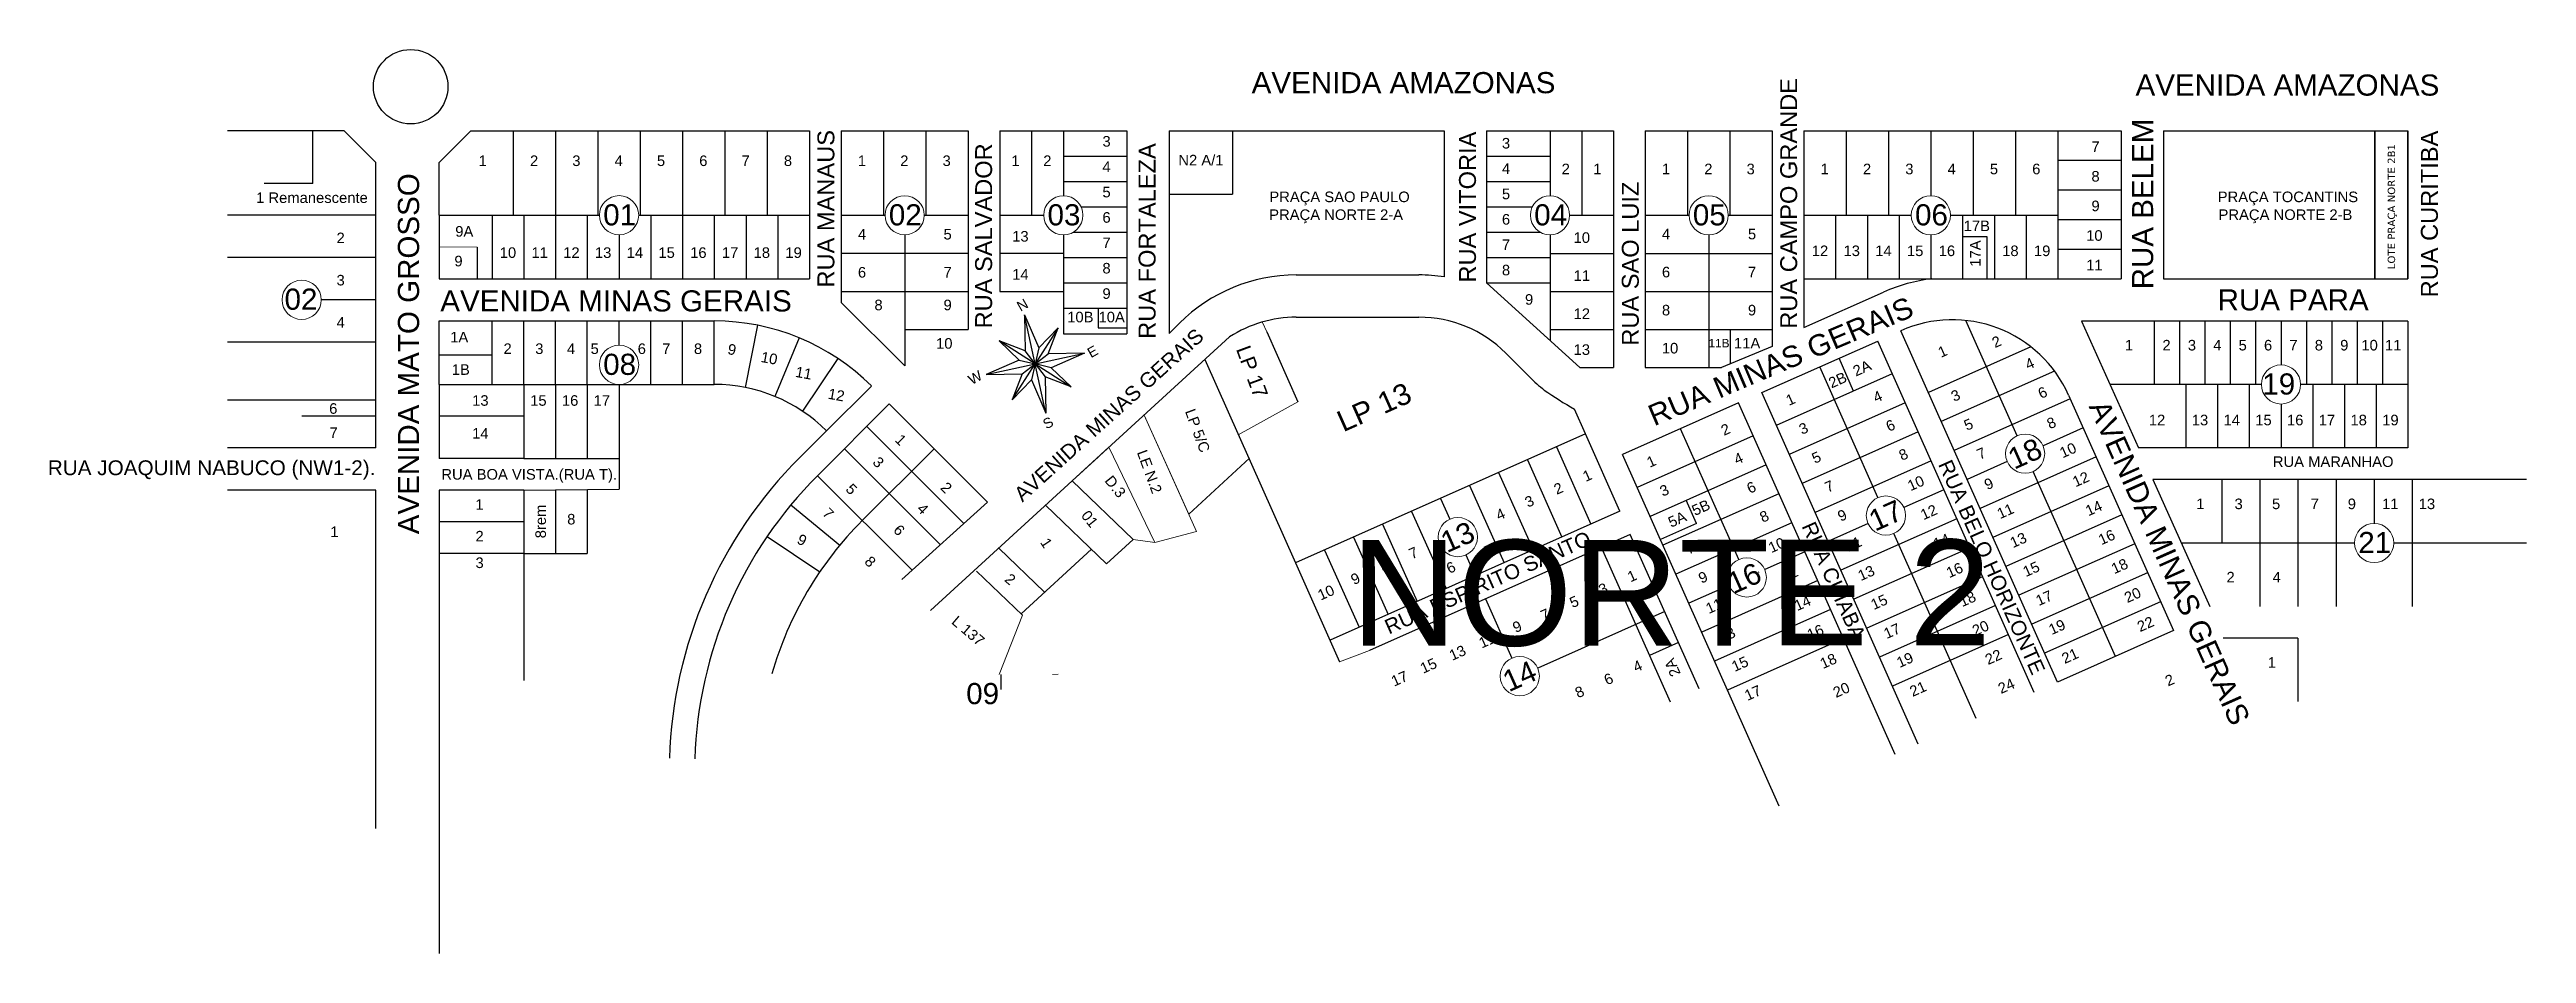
# Model space of a CAD drawing. Header units: millimetres. Extents: x 3006 to 6000, y 1661 to 3774.
# Drawn here: x 4208 to 5379, y 2517 to 2944 of the extents above; entities that cross this region are included whole.
import ezdxf
from ezdxf.enums import TextEntityAlignment as Align

# ---------------------------------------------------------------- set-up
doc = ezdxf.new("R2010")
doc.units = ezdxf.units.MM
doc.header["$LTSCALE"] = 10
doc.styles.add('ARIAL', font='arial.ttf')
doc.styles.add('MtXpl_Verdana', font='verdana.ttf')
doc.styles.add('R80', font='arial.ttf', dxfattribs={"height": 3})
doc.styles.get("Standard").update_dxf_attribs({"font": 'arial.ttf'})

msp = doc.modelspace()

# ---------------------------------------------------------------- texts
for s, height, rotation, style, p in [('AVENIDA AMAZONAS', 10, 359.998669, 'ARIAL', (4848.257, 2928.471)), ('RUA CAMPO GRANDE', 8, 89.99867, 'ARIAL', (5030.29, 2871.368)), ('AVENIDA AMAZONAS', 10, 359.998669, 'ARIAL', (5266.013, 2927.338)), ('RUA MANAUS', 8, 89.99867, 'ARIAL', (4575.235, 2868.814)), ('RUA VITORIA', 8, 89.99867, 'ARIAL', (4878.471, 2869.605)), ('RUA BELEM', 10, 89.99867, 'ARIAL', (5197.554, 2871.072)), ('RUA CURITIBA', 8, 89.99867, 'ARIAL', (5333.102, 2866.332)), ('RUA SALVADOR', 8, 89.99867, 'ARIAL', (4649.785, 2855.997)), ('RUA FORTALEZA', 8, 89.99867, 'ARIAL', (4727.041, 2853.554)), ('AVENIDA MATO GROSSO', 10, 89.99867, 'ARIAL', (4377.968, 2800.238)), ('RUA SAO LUIZ', 8, 89.99867, 'ARIAL', (4955.432, 2842.856)), ('01', 10, 359.998669, 'ARIAL', (4477.77, 2865.964)), ('02', 10, 359.998669, 'ARIAL', (4612.77, 2865.961)), ('03', 10, 359.998669, 'ARIAL', (4687.77, 2865.96)), ('04', 10, 359.998669, 'ARIAL', (4917.77, 2865.954)), ('05', 10, 359.998669, 'ARIAL', (4992.77, 2865.953)), ('06', 10, 359.998669, 'ARIAL', (5097.77, 2865.95)), ('17B', 5, 359.998669, 'ARIAL', (5119.216, 2860.729)), ('17A', 5, 89.99867, 'ARIAL', (5118.492, 2847.655)), ('02', 10, 359.998669, 'ARIAL', (4327.151, 2826.051)), ('AVENIDA MINAS GERAIS', 10, 359.998669, 'ARIAL', (4476.039, 2825.232)), ('N', 4.755, 29.434168, 'R80', (4668.13, 2823.324)), ('RUA MINAS GERAIS', 10, 23.007352, 'ARIAL', (5026.495, 2796.718)), ('AVENIDA MINAS GERAIS', 7, 42.022558, 'ARIAL', (4708.959, 2771.3)), ('08', 10, 359.998669, 'ARIAL', (4477.768, 2795.236)), ('E', 4.755, 29.434168, 'R80', (4701.28, 2801.264)), ('LP 17', 7, 290.255686, 'ARIAL', (4776.687, 2791.698)), ('11B', 4, 359.998669, 'ARIAL', (4997.358, 2805.264)), ('W', 4.755, 29.434168, 'R80', (4645.774, 2788.992)), ('19', 10, 359.998669, 'ARIAL', (5261.906, 2785.946)), ('LP 13', 10, 23.99867, 'ARIAL', (4834.369, 2775.03)), ('AVENIDA MINAS GERAIS', 10, 293.998669, 'ARIAL', (5210.331, 2701.463)), ('S', 4.755, 29.434168, 'R80', (4680.245, 2767.548)), ('18', 10, 23.99867, 'ARIAL', (5141.911, 2753.042)), ('RUA JOAQUIM NABUCO (NW1-2).', 7, 359.998669, 'ARIAL', (4284.918, 2746.319)), ('RUA BOA VISTA.(RUA T).', 5, 359.998669, 'ARIAL', (4435, 2743.209)), ('RUA BELO HORIZONTE', 7, 293.998669, 'ARIAL', (5126.281, 2699.288)), ('17', 10, 23.99867, 'ARIAL', (5076.135, 2723.759)), ('13', 10, 23.99867, 'ARIAL', (4873.783, 2713.579)), ('RUA CUIABA', 7, 293.998669, 'ARIAL', (5051.609, 2692.849)), ('21', 10, 359.998669, 'ARIAL', (5307.266, 2710.945)), ('RUA ESPIRITO SANTO', 7, 23.99867, 'ARIAL', (4888.05, 2692.042)), ('16', 10, 23.99867, 'ARIAL', (5009.292, 2694.179)), ('14', 10, 23.99867, 'ARIAL', (4903.067, 2647.803)), ('09', 10, 359.998669, 'ARIAL', (4649.339, 2639.506))]:
    msp.add_text(s, height=height, rotation=rotation, dxfattribs=dict(style=style)).set_placement(p, align=Align.MIDDLE_CENTER)
for s, height, rotation, p in [('3', 5, 359.998669, (4707.887, 2900.708)), ('1', 5, 359.998669, (4413.015, 2891.533)), ('2', 5, 359.998669, (4437.321, 2891.533)), ('3', 5, 359.998669, (4457.321, 2891.532)), ('4', 5, 359.998669, (4477.321, 2891.532)), ('5', 5, 359.998669, (4497.321, 2891.531)), ('6', 5, 359.998669, (4517.321, 2891.531)), ('7', 5, 359.998669, (4537.321, 2891.53)), ('8', 5, 359.998669, (4557.321, 2891.53)), ('1', 5, 359.998669, (4592.265, 2891.529)), ('2', 5, 359.998669, (4612.321, 2891.529)), ('3', 5, 359.998669, (4632.321, 2891.528)), ('1', 5, 359.998669, (4664.845, 2891.527)), ('2', 5, 359.998669, (4679.901, 2891.527)), ('N2 A/1', 5, 359.998669, (4752.492, 2891.822)), ('3', 5, 359.998669, (4896.695, 2899.821)), ('7', 5, 359.998669, (5175.319, 2898.176)), ('4', 5, 359.998669, (4707.886, 2888.708)), ('4', 5, 359.998669, (4896.695, 2887.821)), ('2', 5, 359.998669, (4924.923, 2887.641)), ('1', 5, 359.998669, (4939.866, 2887.641)), ('1', 5, 359.998669, (4972.264, 2887.64)), ('2', 5, 359.998669, (4992.321, 2887.64)), ('3', 5, 359.998669, (5012.321, 2887.639)), ('1', 5, 359.998669, (5047.264, 2887.639)), ('2', 5, 359.998669, (5067.321, 2887.638)), ('3', 5, 359.998669, (5087.321, 2887.638)), ('4', 5, 359.998669, (5107.321, 2887.637)), ('5', 5, 359.998669, (5127.321, 2887.637)), ('6', 5, 359.998669, (5147.321, 2887.636)), ('8', 5, 359.998669, (5175.319, 2884.176)), ('1 Remanescente', 5, 359.998669, (4332.336, 2874.06)), ('5', 5, 359.998669, (4707.886, 2876.708)), ('PRAÇA NORTE 2-A', 5, 359.998669, (4816.38, 2866.017)), ('PRAÇA SAO PAULO', 5, 359.998669, (4817.998, 2874.455)), ('5', 5, 359.998669, (4896.695, 2875.821)), ('9', 5, 359.998669, (5175.319, 2870.176)), ('PRAÇA TOCANTINS', 5, 359.998669, (5266.249, 2874.444)), ('PRAÇA NORTE 2-B', 5, 359.998669, (5265.069, 2866.017)), ('2', 5, 359.998669, (4345.904, 2855.047)), ('9A', 5, 359.998669, (4404.329, 2858.118)), ('4', 5, 359.998669, (4592.32, 2856.772)), ('5', 5, 359.998669, (4632.778, 2856.771)), ('13', 5, 359.998669, (4667.159, 2855.784)), ('6', 5, 359.998669, (4707.886, 2864.708)), ('6', 5, 359.998669, (4896.694, 2863.821)), ('10', 5, 359.998669, (4932.515, 2855.183)), ('4', 5, 359.998669, (4972.32, 2856.872)), ('5', 5, 359.998669, (5012.964, 2856.871)), ('10', 5, 359.998669, (5174.758, 2856.176)), ('9', 5, 359.998669, (4401.588, 2844.073)), ('10', 5, 359.998669, (4424.964, 2848.074)), ('11', 5, 359.998669, (4439.964, 2848.073)), ('12', 5, 359.998669, (4454.964, 2848.073)), ('13', 5, 359.998669, (4469.964, 2848.073)), ('14', 5, 359.998669, (4484.964, 2848.072)), ('15', 5, 359.998669, (4499.964, 2848.072)), ('16', 5, 359.998669, (4514.964, 2848.072)), ('17', 5, 359.998669, (4529.964, 2848.071)), ('18', 5, 359.998669, (4544.964, 2848.071)), ('19', 5, 359.998669, (4559.964, 2848.071)), ('7', 5, 359.998669, (4707.885, 2852.708)), ('7', 5, 359.998669, (4896.694, 2851.821)), ('12', 5, 359.998669, (5045.073, 2848.933)), ('13', 5, 359.998669, (5060.073, 2848.932)), ('14', 5, 359.998669, (5075.073, 2848.932)), ('15', 5, 359.998669, (5090.073, 2848.932)), ('16', 5, 359.998669, (5105.073, 2848.931)), ('18', 5, 359.998669, (5135.073, 2848.931)), ('19', 5, 359.998669, (5150.073, 2848.93)), ('3', 5, 359.998669, (4345.904, 2835.047)), ('6', 5, 359.998669, (4592.32, 2838.772)), ('7', 5, 359.998669, (4632.777, 2838.771)), ('14', 5, 359.998669, (4667.159, 2837.784)), ('8', 5, 359.998669, (4707.885, 2840.708)), ('8', 5, 359.998669, (4896.694, 2839.821)), ('11', 5, 359.998669, (4932.514, 2837.183)), ('6', 5, 359.998669, (4972.32, 2838.872)), ('7', 5, 359.998669, (5012.964, 2838.871)), ('11', 5, 359.998669, (5174.757, 2842.176)), ('8', 5, 359.998669, (4600.127, 2823.33)), ('9', 5, 359.998669, (4632.777, 2823.329)), ('9', 5, 359.998669, (4707.885, 2828.708)), ('9', 5, 359.998669, (4907.6, 2825.932)), ('12', 5, 359.998669, (4932.514, 2819.183)), ('8', 5, 359.998669, (4972.319, 2820.872)), ('9', 5, 359.998669, (5012.963, 2820.871)), ('RUA PARA', 10, 359.998669, (5268.714, 2825.747)), ('4', 5, 359.998669, (4345.903, 2815.047)), ('1A', 5, 359.998669, (4401.95, 2808.093)), ('10B', 5, 359.998669, (4695.502, 2817.604)), ('10A', 5, 359.998669, (4710.309, 2817.604)), ('2', 5, 359.998669, (4424.805, 2802.633)), ('3', 5, 359.998669, (4439.805, 2802.633)), ('4', 5, 359.998669, (4454.805, 2802.633)), ('5', 5, 359.998669, (4465.961, 2802.632)), ('6', 5, 359.998669, (4488.236, 2802.632)), ('7', 5, 359.998669, (4499.805, 2802.632)), ('8', 5, 359.998669, (4514.805, 2802.631)), ('9', 5, 349.588326, (4530.861, 2802.239)), ('10', 5, 349.588326, (4548.469, 2798.164)), ('10', 5, 359.998669, (4631.189, 2805.136)), ('13', 5, 359.998669, (4932.514, 2802.196)), ('10', 5, 359.998669, (4974.205, 2802.872)), ('11A', 5, 359.998669, (5010.648, 2805.264)), ('1', 5, 23.99867, (5102.998, 2801.336)), ('2', 5, 23.99867, (5128.492, 2805.934)), ('4', 5, 23.99867, (5144.182, 2795.598)), ('1', 5, 359.998669, (5191.133, 2804.292)), ('2', 5, 359.998669, (5208.869, 2804.291)), ('3', 5, 359.998669, (5220.869, 2804.291)), ('4', 5, 359.998669, (5232.869, 2804.291)), ('5', 5, 359.998669, (5244.869, 2804.29)), ('6', 5, 359.998669, (5256.869, 2804.29)), ('7', 5, 359.998669, (5268.869, 2804.29)), ('8', 5, 359.998669, (5280.869, 2804.29)), ('9', 5, 359.998669, (5292.869, 2804.289)), ('10', 5, 359.998669, (5304.838, 2804.289)), ('11', 5, 359.998669, (5315.997, 2804.289)), ('1B', 5, 359.998669, (4402.676, 2792.76)), ('11', 5, 349.588326, (4564.766, 2791.122)), ('2B', 5, 23.99867, (5053.406, 2787.825)), ('2A', 5, 23.99867, (5064.917, 2793.448)), ('6', 5, 359.998669, (4342.418, 2774.341)), ('13', 5, 359.998669, (4411.929, 2778.134)), ('15', 5, 359.998669, (4439.354, 2778.133)), ('16', 5, 359.998669, (4454.354, 2778.133)), ('17', 5, 359.998669, (4469.354, 2778.132)), ('12', 5, 349.588326, (4580.182, 2780.779)), ('1', 5, 23.99867, (5031.127, 2778.613)), ('4', 5, 23.99867, (5072.305, 2780.018)), ('3', 5, 23.99867, (5109.156, 2780.513)), ('6', 5, 23.99867, (5150.283, 2781.895)), ('7', 5, 359.998669, (4342.576, 2762.884)), ('14', 5, 359.998669, (4411.929, 2762.588)), ('LP 5/C', 5, 290.255686, (4750.922, 2763.884)), ('2', 5, 23.99867, (5000.428, 2764.438)), ('3', 5, 23.99867, (5037.279, 2764.933)), ('6', 5, 23.99867, (5078.406, 2766.315)), ('5', 5, 23.99867, (5115.256, 2766.81)), ('8', 5, 23.99867, (5154.439, 2767.544)), ('12', 5, 359.998669, (5204.372, 2768.888)), ('13', 5, 359.998669, (5224.681, 2768.888)), ('14', 5, 359.998669, (5239.681, 2768.887)), ('15', 5, 359.998669, (5254.681, 2768.887)), ('16', 5, 359.998669, (5269.681, 2768.886)), ('17', 5, 359.998669, (5284.681, 2768.886)), ('18', 5, 359.998669, (5299.681, 2768.886)), ('19', 5, 359.998669, (5314.681, 2768.885)), ('3', 5, 314.978947, (4600.095, 2748.932)), ('1', 5, 314.978947, (4610.666, 2759.574)), ('LE N.2', 5, 290.255686, (4728.194, 2744.473)), ('1', 5, 23.99867, (4965.351, 2749.33)), ('4', 5, 23.99867, (5006.529, 2750.735)), ('5', 5, 23.99867, (5043.38, 2751.229)), ('8', 5, 23.99867, (5084.507, 2752.612)), ('7', 5, 23.99867, (5121.357, 2753.106)), ('10', 5, 23.99867, (5162.263, 2754.608)), ('RUA MARANHAO', 5, 359.998669, (5287.624, 2749.203)), ('D.3', 5, 308.706832, (4712.055, 2737.427)), ('1', 5, 23.99867, (4935.086, 2742.64)), ('6', 5, 23.99867, (5012.63, 2737.031)), ('7', 5, 23.99867, (5049.48, 2737.526)), ('10', 5, 23.99867, (5090.386, 2739.028)), ('9', 5, 23.99867, (5124.866, 2738.756)), ('12', 5, 23.99867, (5168.364, 2740.905)), ('1', 5, 359.998669, (4411.518, 2728.949)), ('8rem', 5, 89.998669, (4440.404, 2720.913)), ('5', 5, 314.978947, (4587.363, 2736.209)), ('4', 5, 314.978947, (4621.038, 2726.874)), ('2', 5, 314.978947, (4632.196, 2736.929)), ('3', 5, 23.99867, (4907.73, 2730.461)), ('2', 5, 23.99867, (4921.434, 2736.562)), ('3', 5, 23.99867, (4971.503, 2735.649)), ('5B', 5, 23.99867, (4988.812, 2727.513)), ('12', 5, 23.99867, (5096.487, 2725.325)), ('11', 5, 23.99867, (5132.69, 2725.819)), ('14', 5, 23.99867, (5174.465, 2727.202)), ('1', 5, 359.998669, (5224.814, 2729.238)), ('3', 5, 359.998669, (5242.96, 2729.238)), ('5', 5, 359.998669, (5260.663, 2729.237)), ('7', 5, 359.998669, (5278.946, 2729.237)), ('9', 5, 359.998669, (5296.457, 2729.237)), ('11', 5, 359.998669, (5314.633, 2729.236)), ('13', 5, 359.998669, (5331.95, 2729.236)), ('1', 5, 359.998669, (4342.972, 2716.064)), ('2', 5, 359.998669, (4411.574, 2713.949)), ('8', 5, 359.998669, (4454.905, 2721.995)), ('7', 5, 314.978947, (4576.347, 2724.729)), ('6', 5, 314.978947, (4609.88, 2716.819)), ('01', 5, 308.706645, (4699.945, 2722.13)), ('4', 5, 23.99867, (4894.027, 2724.36)), ('5A', 5, 23.99867, (4977.604, 2721.946)), ('8', 5, 23.99867, (5018.731, 2723.328)), ('9', 5, 23.99867, (5055.581, 2723.823)), ('16', 5, 23.99867, (5180.565, 2713.498)), ('9', 5, 334.507952, (4563.985, 2712.157)), ('8', 5, 314.978947, (4596.225, 2701.916)), ('1', 5, 303.508087, (4679.463, 2710.761)), ('NORTE 2', 50, 0.039947, (4974.637, 2687.215)), ('7', 5, 23.99867, (4852.917, 2706.058)), ('5', 5, 23.99867, (4888.368, 2707.225)), ('7', 5, 23.99867, (4983.704, 2708.243)), ('10', 5, 23.99867, (5024.61, 2709.744)), ('11', 5, 23.99867, (5060.813, 2710.239)), ('14', 5, 23.99867, (5102.588, 2711.621)), ('13', 5, 23.99867, (5138.79, 2712.116)), ('3', 5, 359.998669, (4411.574, 2701.378)), ('2', 5, 319.636359, (4662.394, 2693.616)), ('9', 5, 23.99867, (4825.51, 2693.857)), ('8', 5, 23.99867, (4839.214, 2699.958)), ('6', 5, 23.99867, (4870.647, 2699.177)), ('1', 5, 23.99867, (4956.235, 2695.135)), ('9', 5, 23.99867, (4989.805, 2694.539)), ('12', 5, 23.99867, (5030.711, 2696.041)), ('13', 5, 23.99867, (5066.914, 2696.536)), ('16', 5, 23.99867, (5108.689, 2697.918)), ('15', 5, 23.99867, (5144.891, 2698.413)), ('18', 5, 23.99867, (5186.666, 2699.795)), ('2', 5, 359.998669, (5239.158, 2694.571)), ('4', 5, 359.998669, (5260.959, 2694.571)), ('10', 5, 23.99867, (4811.606, 2687.317)), ('5', 5, 23.99867, (4928.879, 2682.956)), ('3', 5, 23.99867, (4942.583, 2689.057)), ('11', 5, 23.99867, (4995.037, 2680.956)), ('14', 5, 23.99867, (5036.812, 2682.338)), ('15', 5, 23.99867, (5073.014, 2682.832)), ('18', 5, 23.99867, (5114.789, 2684.215)), ('17', 5, 23.99867, (5150.992, 2684.709)), ('20', 5, 23.99867, (5192.818, 2686.114)), ('L 137', 5, 319.636359, (4642.482, 2669.169)), ('9', 5, 23.99867, (4901.946, 2671.166)), ('7', 5, 23.99867, (4915.176, 2676.856)), ('2B', 5, 113.99867, (4968.808, 2666.526)), ('13', 5, 23.99867, (5001.138, 2667.252)), ('16', 5, 23.99867, (5042.913, 2668.635)), ('17', 5, 23.99867, (5079.115, 2669.129)), ('20', 5, 23.99867, (5120.941, 2670.534)), ('19', 5, 23.99867, (5157.093, 2671.006)), ('22', 5, 23.99867, (5198.919, 2672.411)), ('13', 5, 23.99867, (4873.736, 2658.808)), ('11', 5, 23.99867, (4887.744, 2664.654)), ('18', 5, 23.99867, (5049.013, 2654.931)), ('19', 5, 23.99867, (5085.216, 2655.426)), ('22', 5, 23.99867, (5127.042, 2656.831)), ('21', 5, 23.99867, (5163.245, 2657.326)), ('17', 5, 23.99867, (4846.33, 2646.606)), ('15', 5, 23.99867, (4860.033, 2652.707)), ('6', 5, 23.99867, (4945.148, 2646.414)), ('4', 5, 23.99867, (4958.851, 2652.515)), ('2A', 5, 113.99867, (4975.32, 2651.82)), ('15', 5, 23.99867, (5007.238, 2653.549)), ('24', 5, 23.99867, (5133.143, 2643.128)), ('2', 5, 23.99867, (5210.345, 2645.916)), ('1', 5, 359.998669, (5258.659, 2654.238)), ('8', 5, 23.99867, (4931.445, 2640.313)), ('17', 5, 23.99867, (5013.339, 2639.846)), ('20', 5, 23.99867, (5055.166, 2641.251)), ('21', 5, 23.99867, (5091.368, 2641.745))]:
    msp.add_text(s, height=height, rotation=rotation).set_placement(p, align=Align.MIDDLE_CENTER)
at = {"style": 'MtXpl_Verdana'}
msp.add_text('LOTE PRAÇA NORTE 2B1', height=3.5, rotation=90, dxfattribs=at).set_placement((5316.905, 2840.217))

# ---------------------------------------------------------------- linework, layer by layer
for p, q in [((4347.482, 2905.746), (4292.482, 2905.747)), ((4332.782, 2880.746), (4332.782, 2905.746)), ((4347.482, 2905.746), (4362.482, 2890.745)), ((4392.482, 2890.745), (4407.482, 2905.744)), ((4407.482, 2905.744), (4567.482, 2905.741)), ((4427.482, 2905.744), (4427.481, 2865.744)), ((4447.482, 2905.744), (4447.481, 2865.744)), ((4467.482, 2905.743), (4467.481, 2865.743)), ((4487.482, 2905.743), (4487.481, 2865.743)), ((4507.482, 2905.742), (4507.481, 2865.742)), ((4527.482, 2905.742), (4527.481, 2865.742)), ((4547.482, 2905.741), (4547.481, 2865.741)), ((4567.482, 2905.741), (4567.481, 2835.741)), ((4582.482, 2905.74), (4582.481, 2829.74)), ((4582.482, 2905.74), (4642.482, 2905.739)), ((4602.482, 2905.74), (4602.481, 2865.74)), ((4622.482, 2905.739), (4622.481, 2865.739)), ((4642.482, 2905.739), (4642.48, 2811.739)), ((4657.482, 2905.739), (4657.481, 2829.739)), ((4657.482, 2905.739), (4717.482, 2905.737)), ((4672.482, 2905.738), (4672.481, 2865.738)), ((4687.482, 2905.738), (4687.482, 2875.009)), ((4717.482, 2905.737), (4717.48, 2809.737)), ((4737.482, 2905.737), (4737.48, 2809.771)), ((4737.482, 2905.737), (4867.482, 2905.734)), ((4767.482, 2905.736), (4767.482, 2875.736)), ((4867.482, 2905.734), (4867.481, 2836.6)), ((4887.482, 2905.733), (4887.481, 2833.733)), ((4887.482, 2905.733), (4947.482, 2905.732)), ((4917.482, 2905.733), (4917.482, 2875.004)), ((4932.482, 2905.732), (4932.481, 2865.732)), ((4947.482, 2905.732), (4947.48, 2793.732)), ((4962.482, 2905.732), (4962.48, 2793.732)), ((4962.482, 2905.732), (5022.482, 2905.73)), ((4982.482, 2905.731), (4982.481, 2865.731)), ((5002.482, 2905.731), (5002.481, 2865.731)), ((5022.482, 2905.73), (5022.48, 2811.73)), ((5037.482, 2905.73), (5037.48, 2812.626)), ((5037.482, 2905.73), (5187.482, 2905.726)), ((5057.482, 2905.729), (5057.481, 2865.729)), ((5077.482, 2905.729), (5077.481, 2865.729)), ((5097.482, 2905.728), (5097.482, 2875)), ((5117.482, 2905.728), (5117.481, 2865.728)), ((5137.482, 2905.727), (5137.481, 2865.727)), ((5157.482, 2905.727), (5157.481, 2835.727)), ((5187.482, 2905.726), (5187.481, 2835.726)), ((5207.482, 2905.726), (5207.481, 2835.726)), ((5207.482, 2905.726), (5322.982, 2905.723)), ((5307.268, 2905.724), (5307.267, 2835.724)), ((5307.267, 2835.724), (5307.268, 2905.724)), ((5322.982, 2905.723), (5322.981, 2835.723)), ((5322.981, 2835.723), (5322.982, 2905.723)), ((4687.482, 2893.738), (4717.482, 2893.737)), ((4887.482, 2893.733), (4917.482, 2893.733)), ((5157.482, 2891.727), (5187.482, 2891.726)), ((4332.782, 2880.746), (4309.782, 2880.747)), ((4362.481, 2865.745), (4362.482, 2890.745)), ((4392.481, 2865.745), (4392.482, 2890.745)), ((4687.482, 2881.738), (4717.482, 2881.737)), ((4887.482, 2881.733), (4917.482, 2881.733)), ((4695.845, 2869.738), (4717.482, 2869.737)), ((4737.482, 2875.737), (4767.482, 2875.736)), ((4887.482, 2869.733), (4909.118, 2869.733)), ((5157.482, 2877.727), (5187.482, 2877.726)), ((4362.481, 2865.745), (4292.481, 2865.747)), ((4362.479, 2755.745), (4362.481, 2865.745)), ((4392.481, 2865.745), (4468.21, 2865.743)), ((4392.481, 2865.745), (4392.481, 2835.745)), ((4417.481, 2865.744), (4417.481, 2835.744)), ((4432.481, 2865.744), (4432.481, 2835.744)), ((4447.481, 2865.744), (4447.481, 2835.744)), ((4462.481, 2865.743), (4462.481, 2835.743)), ((4477.481, 2856.472), (4477.481, 2835.743)), ((4486.753, 2865.743), (4567.481, 2865.741)), ((4492.481, 2865.742), (4492.481, 2835.742)), ((4507.481, 2865.742), (4507.481, 2835.742)), ((4522.481, 2865.742), (4522.481, 2835.742)), ((4537.481, 2865.741), (4537.481, 2835.741)), ((4552.481, 2865.741), (4552.481, 2835.741)), ((4582.481, 2865.74), (4603.21, 2865.74)), ((4612.481, 2856.468), (4612.48, 2794.522)), ((4621.753, 2865.739), (4642.481, 2865.739)), ((4657.481, 2865.739), (4678.21, 2865.738)), ((4687.481, 2856.467), (4687.48, 2809.738)), ((4692.167, 2857.738), (4717.481, 2857.737)), ((4887.481, 2857.733), (4912.796, 2857.733)), ((4917.481, 2856.461), (4917.481, 2833.733)), ((4926.753, 2865.732), (4947.481, 2865.732)), ((4962.481, 2865.732), (4983.21, 2865.731)), ((4992.481, 2856.46), (4992.48, 2793.731)), ((5001.753, 2865.731), (5022.481, 2865.73)), ((5037.481, 2865.73), (5088.21, 2865.729)), ((5052.481, 2865.729), (5052.481, 2835.729)), ((5067.481, 2865.729), (5067.481, 2835.729)), ((5082.481, 2865.729), (5082.481, 2835.729)), ((5097.481, 2856.457), (5097.481, 2835.728)), ((5106.753, 2865.728), (5157.481, 2865.727)), ((5112.481, 2865.728), (5112.481, 2835.728)), ((5127.481, 2865.728), (5127.481, 2835.728)), ((5142.481, 2865.727), (5142.481, 2835.727)), ((5157.481, 2863.727), (5187.481, 2863.726)), ((4362.481, 2845.745), (4292.481, 2845.747)), ((4410.481, 2850.649), (4410.481, 2835.744)), ((4582.481, 2847.74), (4642.481, 2847.739)), ((4657.481, 2847.739), (4687.481, 2847.738)), ((4687.481, 2845.738), (4717.481, 2845.737)), ((4887.481, 2845.733), (4917.481, 2845.733)), ((4917.481, 2847.733), (4947.481, 2847.732)), ((4962.481, 2847.732), (5022.481, 2847.73)), ((5112.481, 2855.728), (5123.981, 2855.728)), ((5123.981, 2855.728), (5123.981, 2835.728)), ((5157.481, 2849.727), (5187.481, 2849.726)), ((4392.481, 2835.745), (4567.481, 2835.741)), ((4687.481, 2833.738), (4717.481, 2833.737)), ((4797.541, 2837.521), (4855.541, 2837.519)), ((4887.481, 2833.733), (4931.633, 2793.732)), ((4887.481, 2833.733), (4917.481, 2833.733)), ((4917.481, 2833.733), (4917.48, 2806.555)), ((5037.481, 2835.73), (5187.481, 2835.726)), ((5207.481, 2835.726), (5322.981, 2835.723)), ((4362.481, 2825.745), (4336.752, 2825.746)), ((4582.481, 2829.74), (4582.48, 2824.5)), ((4582.48, 2824.5), (4612.48, 2794.522)), ((4582.481, 2829.74), (4642.481, 2829.739)), ((4657.481, 2829.739), (4687.481, 2829.738)), ((4687.48, 2821.738), (4717.48, 2821.737)), ((4703.89, 2821.738), (4703.89, 2812.538)), ((4917.481, 2829.733), (4947.481, 2829.732)), ((4962.481, 2829.732), (5022.481, 2829.73)), ((5037.48, 2812.626), (5075.169, 2829.405)), ((4392.48, 2785.745), (4392.48, 2815.745)), ((4392.48, 2815.745), (4522.48, 2815.742)), ((4417.48, 2785.744), (4417.48, 2815.744)), ((4432.48, 2785.744), (4432.48, 2815.744)), ((4447.48, 2785.744), (4447.48, 2815.744)), ((4462.48, 2785.743), (4462.48, 2815.743)), ((4477.48, 2804.285), (4477.48, 2815.743)), ((4492.48, 2785.742), (4492.48, 2815.742)), ((4507.48, 2785.742), (4507.48, 2815.742)), ((4522.48, 2785.742), (4522.48, 2815.742)), ((4542.965, 2813.724), (4537.111, 2784.3)), ((4612.48, 2811.74), (4642.48, 2811.739)), ((4687.48, 2809.738), (4717.48, 2809.737)), ((4703.89, 2812.538), (4717.48, 2812.537)), ((4737.48, 2809.771), (4742.386, 2814.676)), ((4783.628, 2810.568), (4798.332, 2777.541)), ((4797.54, 2817.521), (4855.54, 2817.519)), ((4917.48, 2811.733), (4947.48, 2811.732)), ((4962.48, 2811.732), (5022.48, 2811.73)), ((5002.55, 2811.731), (5002.55, 2795.426)), ((5022.48, 2811.73), (5022.48, 2803.73)), ((5157.325, 2644.867), (5083.303, 2811.134)), ((5138.256, 2761.461), (5113.979, 2815.992)), ((5168.6, 2815.727), (5195.599, 2755.726)), ((5202.98, 2815.726), (5168.6, 2815.727)), ((5322.98, 2815.723), (5202.98, 2815.726)), ((5202.98, 2815.726), (5202.98, 2785.726)), ((5214.98, 2815.726), (5214.98, 2785.726)), ((5226.98, 2815.725), (5226.98, 2785.725)), ((5238.98, 2815.725), (5238.98, 2785.725)), ((5250.98, 2815.725), (5250.98, 2785.725)), ((5262.98, 2815.725), (5262.98, 2794.996)), ((5274.98, 2815.724), (5274.98, 2785.724)), ((5286.98, 2815.724), (5286.98, 2785.724)), ((5298.98, 2815.724), (5298.98, 2785.724)), ((5310.98, 2815.723), (5310.98, 2785.723)), ((5322.98, 2815.723), (5322.979, 2755.723)), ((4362.48, 2805.745), (4292.48, 2805.747)), ((4392.48, 2799.745), (4417.48, 2799.744)), ((4562.662, 2807.748), (4551.181, 2780.032)), ((4580.815, 2798.045), (4564.147, 2773.101)), ((4624.672, 2678.766), (4766.059, 2808.234)), ((4896.552, 2800.53), (4907.865, 2789.216)), ((5022.48, 2803.73), (4998.48, 2793.731)), ((5017.527, 2781.85), (5072.341, 2806.253)), ((5060.984, 2782.589), (5054.07, 2798.119)), ((5146.363, 2639.986), (5072.341, 2806.253)), ((5144.797, 2803.483), (5096.318, 2781.9)), ((4754.394, 2797.553), (4797.248, 2701.296)), ((4931.633, 2793.732), (4947.48, 2793.732)), ((4962.48, 2793.732), (4992.48, 2793.731)), ((4992.48, 2793.731), (4998.48, 2793.731)), ((5079.255, 2790.723), (5024.441, 2766.32)), ((5072.48, 2732.178), (5044.934, 2794.052)), ((5155.93, 2792.02), (5102.419, 2768.197)), ((4362.479, 2778.245), (4292.479, 2778.247)), ((4392.48, 2785.745), (4392.479, 2770.745)), ((4392.48, 2785.745), (4522.48, 2785.742)), ((4432.48, 2785.744), (4432.479, 2770.744)), ((4447.48, 2785.744), (4447.479, 2750.744)), ((4462.48, 2785.743), (4462.479, 2750.743)), ((4477.48, 2785.743), (4477.478, 2736.219)), ((4571.252, 2742.572), (4605.205, 2776.5)), ((4596.726, 2784.986), (4575.512, 2763.774)), ((4605.205, 2776.5), (4651.664, 2730.008)), ((5006.565, 2776.97), (4951.751, 2752.567)), ((5080.587, 2610.703), (5006.565, 2776.97)), ((5091.55, 2615.583), (5017.527, 2781.85)), ((5085.356, 2777.02), (5030.542, 2752.617)), ((5163.333, 2778.896), (5108.52, 2754.494)), ((5162.519, 2780.724), (5212.139, 2669.27)), ((5202.98, 2785.726), (5182.099, 2785.726)), ((5253.708, 2785.725), (5202.98, 2785.726)), ((5217.98, 2785.726), (5217.979, 2755.726)), ((5232.98, 2785.725), (5232.979, 2755.725)), ((5247.98, 2785.725), (5247.979, 2755.725)), ((5262.979, 2776.453), (5262.979, 2755.725)), ((5322.98, 2785.723), (5272.251, 2785.724)), ((5277.98, 2785.724), (5277.979, 2755.724)), ((5292.98, 2785.724), (5292.979, 2755.724)), ((5307.98, 2785.724), (5307.979, 2755.724)), ((4362.479, 2770.745), (4327.479, 2770.746)), ((4392.479, 2770.745), (4392.479, 2750.745)), ((4432.479, 2770.744), (4392.479, 2770.745)), ((4432.479, 2770.744), (4432.479, 2750.744)), ((4575.498, 2763.788), (4562.77, 2751.06)), ((4594.595, 2765.898), (4640.506, 2719.953)), ((4934.281, 2762.303), (4929.061, 2774.03)), ((5006.704, 2702.894), (4979.158, 2764.768)), ((5091.456, 2763.316), (5036.643, 2738.913)), ((5169.434, 2765.193), (5150.497, 2756.762)), ((4362.479, 2755.745), (4292.479, 2755.747)), ((4583.984, 2755.295), (4629.348, 2709.898)), ((4583.984, 2755.295), (4626.395, 2712.853)), ((4592.457, 2721.351), (4626.411, 2755.279)), ((4934.281, 2762.303), (4797.248, 2701.296)), ((4920.578, 2756.203), (4936.847, 2719.66)), ((4950.55, 2725.761), (4934.281, 2762.303)), ((5025.774, 2586.3), (4951.752, 2752.567)), ((5013.479, 2761.439), (4958.666, 2737.036)), ((5175.534, 2751.49), (5120.721, 2727.087)), ((5322.979, 2755.723), (5195.599, 2755.726)), ((4432.479, 2750.744), (4392.479, 2750.745)), ((4432.479, 2750.744), (4477.479, 2750.743)), ((4571.252, 2742.572), (4615.958, 2697.833)), ((4893.171, 2744.001), (4909.44, 2707.459)), ((4906.875, 2750.102), (4923.143, 2713.56)), ((5019.58, 2747.736), (4964.766, 2723.333)), ((5097.557, 2749.613), (5042.744, 2725.21)), ((5133.557, 2749.221), (5114.62, 2740.79)), ((5184.732, 2657.068), (5145.798, 2744.522)), ((5202.348, 2740.726), (5229.347, 2680.725)), ((5378.979, 2740.722), (5202.348, 2740.726)), ((5234.979, 2740.725), (5234.978, 2710.725)), ((5252.979, 2740.725), (5252.977, 2680.725)), ((5270.979, 2740.724), (5270.977, 2680.724)), ((5288.979, 2740.724), (5288.977, 2680.724)), ((5306.979, 2740.724), (5306.978, 2719.995)), ((5324.979, 2740.723), (5324.977, 2680.723)), ((4362.478, 2735.745), (4292.478, 2735.747)), ((4362.475, 2575.745), (4362.478, 2735.745)), ((4392.478, 2735.745), (4392.473, 2516.561)), ((4432.478, 2735.744), (4392.478, 2735.745)), ((4432.478, 2735.744), (4432.476, 2645.744)), ((4432.478, 2735.744), (4477.478, 2736.219)), ((4447.478, 2735.744), (4447.478, 2705.744)), ((4462.478, 2736.061), (4462.478, 2705.743)), ((4558.675, 2728.758), (4581.866, 2709.727)), ((4611.055, 2693.415), (4651.664, 2730.008)), ((4865.765, 2731.8), (4870.128, 2721.998)), ((4879.468, 2737.9), (4895.737, 2701.358)), ((5025.68, 2734.033), (4970.867, 2709.63)), ((4986.776, 2719.996), (4981.896, 2730.959)), ((5103.658, 2735.91), (5084.721, 2727.479)), ((5181.635, 2737.786), (5126.822, 2713.384)), ((4432.478, 2720.744), (4392.478, 2720.745)), ((4950.55, 2725.761), (4813.517, 2664.754)), ((4838.358, 2719.598), (4854.627, 2683.056)), ((4852.061, 2725.699), (4868.33, 2689.157)), ((4986.776, 2719.996), (4969.647, 2712.37)), ((5031.781, 2720.329), (4976.968, 2695.927)), ((5067.781, 2719.937), (5048.844, 2711.507)), ((5109.758, 2722.206), (5054.945, 2697.803)), ((5187.736, 2724.083), (5132.923, 2699.68)), ((4432.478, 2705.744), (4392.478, 2705.745)), ((4432.478, 2705.744), (4462.478, 2705.743)), ((4547.456, 2713.82), (4572.408, 2697.164)), ((4667.474, 2677.282), (4700.728, 2707.733)), ((4810.951, 2707.397), (4827.22, 2670.854)), ((4824.655, 2713.497), (4840.923, 2676.955)), ((4955.431, 2714.798), (4832.101, 2659.892)), ((4877.67, 2705.059), (4882.033, 2695.257)), ((4941.727, 2708.698), (4974.264, 2635.613)), ((4987.968, 2641.714), (4955.431, 2714.798)), ((5037.882, 2706.626), (5018.945, 2698.195)), ((5115.859, 2708.503), (5061.046, 2684.1)), ((5118.956, 2627.785), (5080.022, 2715.238)), ((5193.837, 2710.38), (5139.023, 2685.977)), ((5297.707, 2710.724), (5215.848, 2710.726)), ((5378.978, 2710.722), (5316.249, 2710.723)), ((4797.248, 2701.296), (4818.043, 2654.588)), ((5043.982, 2692.923), (4989.169, 2668.52)), ((5016.146, 2696.949), (5015.815, 2696.802)), ((5121.96, 2694.8), (5067.147, 2670.397)), ((5199.937, 2696.676), (5145.124, 2672.274)), ((4886.914, 2684.295), (4899.412, 2656.222)), ((5002.005, 2690.654), (4983.068, 2682.223)), ((5128.061, 2681.096), (5073.247, 2656.693)), ((5206.038, 2682.973), (5151.225, 2658.57)), ((4971.699, 2678.256), (4911.652, 2651.523)), ((5050.083, 2679.219), (4995.27, 2654.817)), ((5212.139, 2669.27), (5157.325, 2644.867)), ((4978.207, 2663.639), (4964.503, 2657.539)), ((5056.184, 2665.516), (5001.371, 2641.113)), ((5134.161, 2667.393), (5079.348, 2642.99)), ((5270.977, 2665.724), (5235.561, 2665.725)), ((5270.977, 2665.724), (5270.976, 2635.724)), ((4658.058, 2641.479), (4658.058, 2648.555))]:
    msp.add_line(p, q)
at = {"lineweight": 13}
for p, q in [((4392.481, 2850.745), (4410.481, 2850.649)), ((4783.628, 2810.568), (4781.644, 2815.015)), ((4754.394, 2797.553), (4775.291, 2750.615)), ((4770.099, 2761.841), (4798.332, 2777.541)), ((4725.632, 2771.215), (4746.803, 2724.4)), ((4725.632, 2771.215), (4750.366, 2716.111)), ((4750.366, 2716.111), (4725.632, 2771.215)), ((4709.008, 2755.993), (4691.603, 2740.055)), ((4709.008, 2755.993), (4691.603, 2740.055)), ((4691.603, 2740.055), (4704.141, 2751.536)), ((4691.603, 2740.055), (4704.141, 2751.536)), ((4730.673, 2710.93), (4709.008, 2755.993)), ((4709.008, 2755.993), (4730.673, 2710.93)), ((4709.008, 2755.993), (4730.673, 2710.93)), ((4691.603, 2740.055), (4720.431, 2712.318)), ((4691.603, 2740.055), (4720.428, 2712.322)), ((4720.428, 2712.322), (4691.603, 2740.055)), ((4746.803, 2724.4), (4775.502, 2750.808)), ((4679.025, 2728.618), (4707.882, 2700.849)), ((4679.068, 2728.577), (4707.882, 2700.849)), ((4730.673, 2710.93), (4750.366, 2716.111)), ((4730.673, 2710.93), (4750.366, 2716.111)), ((4656.899, 2708.276), (4678.559, 2687.433)), ((4707.882, 2700.849), (4720.428, 2712.322)), ((4707.882, 2700.849), (4720.428, 2712.322)), ((4720.431, 2712.318), (4730.673, 2710.93)), ((4730.673, 2710.93), (4720.438, 2712.317)), ((4646.498, 2697.468), (4668.158, 2676.624)), ((4668.158, 2676.624), (4657.198, 2648.555)), ((4832.101, 2659.892), (4818.043, 2654.588)), ((4682.348, 2648.544), (4685.083, 2648.606))]:
    msp.add_line(p, q, dxfattribs=at)
for points in [[(4669.106, 2818.67), (4669.392, 2801.561), (4657.159, 2806.366)], [(4668.036, 2790.675), (4663.231, 2778.442), (4672.364, 2787.893), (4679.208, 2772.21), (4669.106, 2818.67), (4675.95, 2802.987), (4685.083, 2812.438), (4674.157, 2795.44), (4691.155, 2784.514), (4678.922, 2789.319), (4679.208, 2772.21)], [(4697.387, 2800.491), (4680.278, 2800.205), (4685.083, 2812.438)], [(4650.927, 2790.389), (4668.036, 2790.675), (4674.157, 2795.44), (4657.159, 2806.366), (4666.61, 2797.233), (4650.927, 2790.389), (4697.387, 2800.491), (4681.704, 2793.647), (4691.155, 2784.514)], [(4663.231, 2778.442), (4674.157, 2795.44), (4669.392, 2801.561)], [(4675.95, 2802.987), (4674.157, 2795.44), (4680.278, 2800.205)], [(4666.61, 2797.233), (4674.157, 2795.44), (4672.364, 2787.893)], [(4681.704, 2793.647), (4674.157, 2795.44), (4678.922, 2789.319)]]:
    msp.add_lwpolyline(points)
msp.add_circle((4378.992, 2926.55), 17.6)
for centre in [(4477.481, 2865.743), (4612.481, 2865.74), (4687.481, 2865.738), (4917.481, 2865.733), (4992.481, 2865.731), (5097.481, 2865.728), (4327.481, 2825.746), (4477.48, 2795.014), (5262.98, 2785.725), (5142.027, 2752.992), (5076.251, 2723.708), (4873.899, 2713.529), (5306.978, 2710.724), (5010.475, 2694.425), (4903.183, 2647.753)]:
    msp.add_circle(centre, 9.271, dxfattribs=at)
for centre, radius, start, end in [((4797.539, 2759.521), 78, 89.99867, 134.998669), ((4855.539, 2759.519), 78, 81.193173, 89.99867), ((5107.706, 2756.321), 80, 96.97639, 113.998593), ((4522.478, 2710.742), 105, 44.99867, 89.99867), ((4797.675, 2759.057), 58.464, 90.132735, 122.737661), ((4855.664, 2759.822), 57.698, 44.87427, 90.123069), ((5107.706, 2756.321), 60, 23.998592, 113.998593), ((4964.435, 2845.784), 80, 224.998707, 231.642983), ((4522.478, 2710.742), 75, 44.99867, 89.99867), ((5019.279, 2932.539), 182.386, 235.047221, 240.35285), ((4711.207, 2602.513), 210, 134.978802, 178.242311), ((4711.207, 2602.513), 198, 134.978802, 178.242311), ((4711.207, 2602.513), 168, 134.978802, 164.020031)]:
    msp.add_arc(centre, radius, start, end)

msp.set_redraw_order([(e.dxf.handle, doc.entitydb.next_handle()) for e in msp.query("TEXT MTEXT ATTDEF DIMENSION ARC_DIMENSION")])  # texts and dimensions are drawn at this point

doc.saveas('drawing.dxf')
